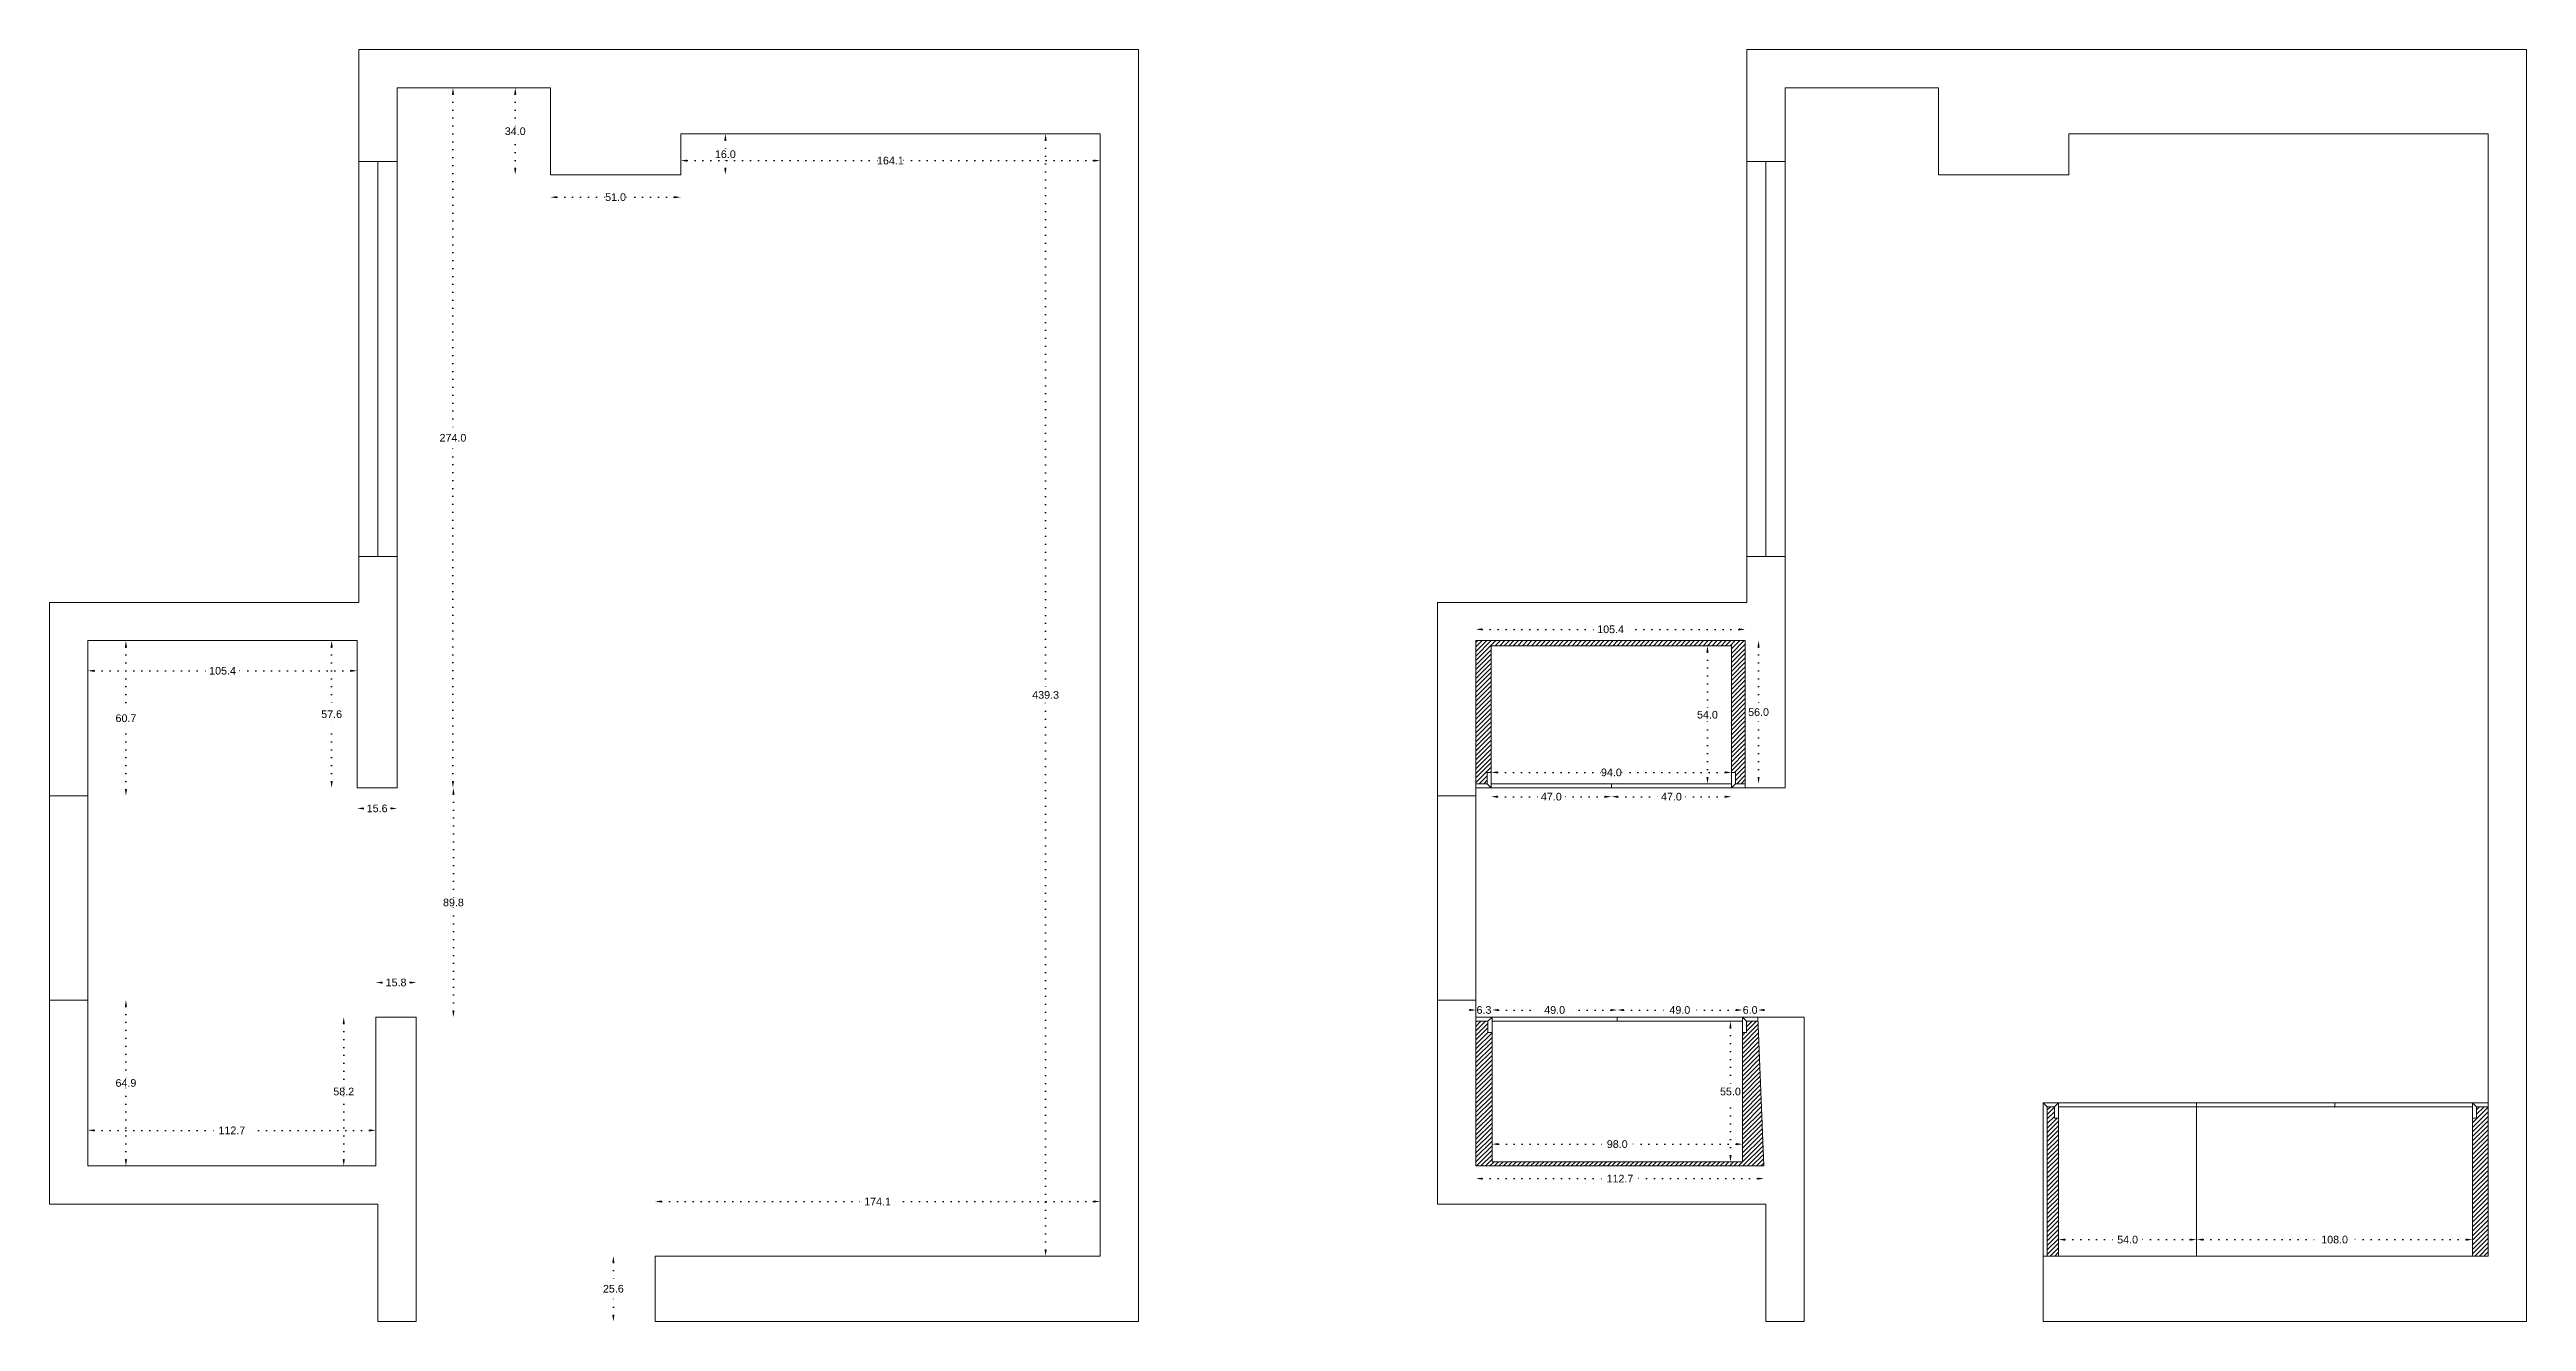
# Model space of a CAD drawing. Header units: centimetres. Extents: x 31 to 5445, y 74 to 2139.
# Drawn here: x 2190 to 3160, y 291 to 788 of the extents above; entities that cross this region are included whole.
import ezdxf

# ---------------------------------------------------------------- set-up
doc = ezdxf.new("R2010")
doc.units = ezdxf.units.CM
doc.header["$MEASUREMENT"] = 0
doc.linetypes.add('ACAD_ISO07W100', pattern=[3, 0, -3])
doc.styles.get("Standard").update_dxf_attribs({"font": 'arial.ttf'})
doc.dimstyles.get("Standard").update_dxf_attribs({"dimtxt": 3, "dimasz": 2.5, "dimexe": 0.18, "dimexo": 0.0625, "dimgap": 0.09, "dimtad": 0, "dimtih": 1, "dimtoh": 1, "dimdec": 1, "dimzin": 0, "dimdsep": 46, "dimtxsty": 'Standard', "dimcen": 0.09, "dimse1": 1, "dimse2": 1, "dimadec": 0, "dimazin": 0, "dimtfac": 1, "dimtdec": 1, "dimtofl": 0, "dimtmove": 0, "dimatfit": 3, "dimfxl": 1, "dimtolj": 1, "dimtzin": 0, "dimarcsym": 0})

msp = doc.modelspace()

# ---------------------------------------------------------------- blocks, each defined once
blk = doc.blocks.new('*D20')
at = {"color": 0, "linetype": 'ACAD_ISO07W100', "lineweight": -2, "transparency": 16777216}
for p, q in [((2580, 752.98), (2580, 537.45)), ((2580, 318.68), (2580, 534.21))]:
    blk.add_line(p, q, dxfattribs=at)
at = {"color": 0, "transparency": 16777216}
for points in [[(2579.58, 752.98), (2580.42, 752.98), (2580, 755.48)], [(2579.58, 318.68), (2580.42, 318.68), (2580, 316.18)]]:
    blk.add_solid(points, dxfattribs=at)
at = {"layer": 'Defpoints', "color": 0, "transparency": 16777216}
for p in [(2601.3, 755.48), (2580, 316.18), (2601.3, 316.18)]:
    blk.add_point(p, dxfattribs=at)
at = {"color": 0, "lineweight": 20, "transparency": 16777216, "insert": (2580, 535.83), "char_height": 3, "attachment_point": 5}
blk.add_mtext('\\A1;439.3', dxfattribs=at)
blk = doc.blocks.new('*D21')
at = {"color": 0, "linetype": 'ACAD_ISO07W100', "lineweight": -2, "transparency": 16777216}
for p, q in [((2439.7, 744.98), (2514.53, 744.98)), ((2598.8, 744.98), (2523.97, 744.98))]:
    blk.add_line(p, q, dxfattribs=at)
at = {"color": 0, "transparency": 16777216}
for points in [[(2439.7, 745.4), (2439.7, 744.57), (2437.2, 744.98)], [(2598.8, 745.4), (2598.8, 744.57), (2601.3, 744.98)]]:
    blk.add_solid(points, dxfattribs=at)
at = {"layer": 'Defpoints', "color": 0, "transparency": 16777216}
for p in [(2437.2, 755.48), (2601.3, 755.48), (2601.3, 744.98)]:
    blk.add_point(p, dxfattribs=at)
at = {"color": 0, "lineweight": 20, "transparency": 16777216, "insert": (2519.25, 744.98), "char_height": 3, "attachment_point": 5}
blk.add_mtext('\\A1;164.1', dxfattribs=at)
blk = doc.blocks.new('*D22')
at = {"color": 0, "linetype": 'ACAD_ISO07W100', "lineweight": -2, "transparency": 16777216}
for p, q in [((2454.67, 752.98), (2454.67, 749.1)), ((2454.67, 741.98), (2454.67, 745.86))]:
    blk.add_line(p, q, dxfattribs=at)
at = {"color": 0, "transparency": 16777216}
for points in [[(2454.25, 752.98), (2455.08, 752.98), (2454.67, 755.48)], [(2454.25, 741.98), (2455.08, 741.98), (2454.67, 739.48)]]:
    blk.add_solid(points, dxfattribs=at)
at = {"layer": 'Defpoints', "color": 0, "transparency": 16777216}
for p in [(2437.2, 755.48), (2454.67, 755.48), (2437.2, 739.48)]:
    blk.add_point(p, dxfattribs=at)
at = {"color": 0, "lineweight": 20, "transparency": 16777216, "insert": (2454.67, 747.48), "char_height": 3, "attachment_point": 5}
blk.add_mtext('\\A1;16.0', dxfattribs=at)
blk = doc.blocks.new('*D23')
at = {"color": 0, "linetype": 'ACAD_ISO07W100', "lineweight": -2, "transparency": 16777216}
for p, q in [((2388.7, 730.67), (2407.72, 730.67)), ((2434.7, 730.67), (2415.68, 730.67))]:
    blk.add_line(p, q, dxfattribs=at)
at = {"color": 0, "transparency": 16777216}
for points in [[(2388.7, 731.09), (2388.7, 730.26), (2386.2, 730.67)], [(2434.7, 731.09), (2434.7, 730.26), (2437.2, 730.67)]]:
    blk.add_solid(points, dxfattribs=at)
at = {"layer": 'Defpoints', "color": 0, "transparency": 16777216}
for p in [(2386.2, 739.48), (2437.2, 739.48), (2437.2, 730.67)]:
    blk.add_point(p, dxfattribs=at)
at = {"color": 0, "lineweight": 20, "transparency": 16777216, "insert": (2411.7, 730.67), "char_height": 3, "attachment_point": 5}
blk.add_mtext('\\A1;51.0', dxfattribs=at)
blk = doc.blocks.new('*D24')
at = {"color": 0, "linetype": 'ACAD_ISO07W100', "lineweight": -2, "transparency": 16777216}
for p, q in [((2372.44, 770.98), (2372.44, 758.1)), ((2372.44, 741.98), (2372.44, 754.86))]:
    blk.add_line(p, q, dxfattribs=at)
at = {"color": 0, "transparency": 16777216}
for points in [[(2372.02, 770.98), (2372.86, 770.98), (2372.44, 773.48)], [(2372.02, 741.98), (2372.86, 741.98), (2372.44, 739.48)]]:
    blk.add_solid(points, dxfattribs=at)
at = {"layer": 'Defpoints', "color": 0, "transparency": 16777216}
for p in [(2372.44, 773.48), (2386.2, 773.48), (2386.2, 739.48)]:
    blk.add_point(p, dxfattribs=at)
at = {"color": 0, "lineweight": 20, "transparency": 16777216, "insert": (2372.44, 756.48), "char_height": 3, "attachment_point": 5}
blk.add_mtext('\\A1;34.0', dxfattribs=at)
blk = doc.blocks.new('*D25')
at = {"color": 0, "linetype": 'ACAD_ISO07W100', "lineweight": -2, "transparency": 16777216}
for p, q in [((2348.07, 770.98), (2348.07, 638.1)), ((2348.07, 501.98), (2348.07, 634.86))]:
    blk.add_line(p, q, dxfattribs=at)
at = {"color": 0, "transparency": 16777216}
for points in [[(2347.65, 770.98), (2348.48, 770.98), (2348.07, 773.48)], [(2347.65, 501.98), (2348.48, 501.98), (2348.07, 499.48)]]:
    blk.add_solid(points, dxfattribs=at)
at = {"layer": 'Defpoints', "color": 0, "transparency": 16777216}
for p in [(2326.2, 773.48), (2348.07, 773.48), (2326.2, 499.48)]:
    blk.add_point(p, dxfattribs=at)
at = {"color": 0, "lineweight": 20, "transparency": 16777216, "insert": (2348.07, 636.48), "char_height": 3, "attachment_point": 5}
blk.add_mtext('\\A1;274.0', dxfattribs=at)
blk = doc.blocks.new('*D26')
at = {"color": 0, "linetype": 'ACAD_ISO07W100', "lineweight": -2, "transparency": 16777216}
for p, q in [((2429.7, 337.53), (2509.53, 337.53)), ((2598.8, 337.53), (2518.97, 337.53))]:
    blk.add_line(p, q, dxfattribs=at)
at = {"color": 0, "transparency": 16777216}
for points in [[(2429.7, 337.95), (2429.7, 337.12), (2427.2, 337.53)], [(2598.8, 337.95), (2598.8, 337.12), (2601.3, 337.53)]]:
    blk.add_solid(points, dxfattribs=at)
at = {"layer": 'Defpoints', "color": 0, "transparency": 16777216}
for p in [(2601.3, 337.53), (2427.2, 316.18), (2601.3, 316.18)]:
    blk.add_point(p, dxfattribs=at)
at = {"color": 0, "lineweight": 20, "transparency": 16777216, "insert": (2514.25, 337.53), "char_height": 3, "attachment_point": 5}
blk.add_mtext('\\A1;174.1', dxfattribs=at)
blk = doc.blocks.new('*D27')
at = {"color": 0, "linetype": 'ACAD_ISO07W100', "lineweight": -2, "transparency": 16777216}
for p, q in [((2410.85, 313.68), (2410.85, 305)), ((2410.85, 293.08), (2410.85, 301.76))]:
    blk.add_line(p, q, dxfattribs=at)
at = {"color": 0, "transparency": 16777216}
for points in [[(2410.43, 313.68), (2411.26, 313.68), (2410.85, 316.18)], [(2410.43, 293.08), (2411.26, 293.08), (2410.85, 290.58)]]:
    blk.add_solid(points, dxfattribs=at)
at = {"layer": 'Defpoints', "color": 0, "transparency": 16777216}
for p in [(2410.85, 316.18), (2427.2, 316.18), (2427.2, 290.58)]:
    blk.add_point(p, dxfattribs=at)
at = {"color": 0, "lineweight": 20, "transparency": 16777216, "insert": (2410.85, 303.38), "char_height": 3, "attachment_point": 5}
blk.add_mtext('\\A1;25.6', dxfattribs=at)
blk = doc.blocks.new('*D28')
at = {"color": 0, "linetype": 'ACAD_ISO07W100', "lineweight": -2, "transparency": 16777216}
for p, q in [((2348.25, 496.98), (2348.25, 456.2)), ((2348.25, 412.18), (2348.25, 452.96))]:
    blk.add_line(p, q, dxfattribs=at)
at = {"color": 0, "transparency": 16777216}
for points in [[(2347.83, 496.98), (2348.66, 496.98), (2348.25, 499.48)], [(2347.83, 412.18), (2348.66, 412.18), (2348.25, 409.68)]]:
    blk.add_solid(points, dxfattribs=at)
at = {"layer": 'Defpoints', "color": 0, "transparency": 16777216}
for p in [(2325.8, 499.48), (2348.25, 499.48), (2325.8, 409.68)]:
    blk.add_point(p, dxfattribs=at)
at = {"color": 0, "lineweight": 20, "transparency": 16777216, "insert": (2348.25, 454.58), "char_height": 3, "attachment_point": 5}
blk.add_mtext('\\A1;89.8', dxfattribs=at)
blk = doc.blocks.new('*D29')
at = {"color": 0, "linetype": 'ACAD_ISO07W100', "lineweight": -2, "transparency": 16777216}
for p, q in [((2320.4, 423.25), (2321.95, 423.25)), ((2331.2, 423.25), (2329.65, 423.25))]:
    blk.add_line(p, q, dxfattribs=at)
at = {"color": 0, "transparency": 16777216}
for points in [[(2320.4, 423.66), (2320.4, 422.83), (2317.9, 423.25)], [(2331.2, 423.66), (2331.2, 422.83), (2333.7, 423.25)]]:
    blk.add_solid(points, dxfattribs=at)
at = {"layer": 'Defpoints', "color": 0, "transparency": 16777216}
for p in [(2333.7, 423.25), (2317.9, 409.68), (2333.7, 409.68)]:
    blk.add_point(p, dxfattribs=at)
at = {"color": 0, "lineweight": 20, "transparency": 16777216, "insert": (2325.8, 423.25), "char_height": 3, "attachment_point": 5}
blk.add_mtext('\\A1;15.8', dxfattribs=at)
blk = doc.blocks.new('*D30')
at = {"color": 0, "linetype": 'ACAD_ISO07W100', "lineweight": -2, "transparency": 16777216}
for p, q in [((2313.1, 491.41), (2314.56, 491.41)), ((2323.7, 491.41), (2322.24, 491.41))]:
    blk.add_line(p, q, dxfattribs=at)
at = {"color": 0, "transparency": 16777216}
for points in [[(2313.1, 491.82), (2313.1, 490.99), (2310.6, 491.41)], [(2323.7, 491.82), (2323.7, 490.99), (2326.2, 491.41)]]:
    blk.add_solid(points, dxfattribs=at)
at = {"layer": 'Defpoints', "color": 0, "transparency": 16777216}
for p in [(2310.6, 499.48), (2326.2, 499.48), (2326.2, 491.41)]:
    blk.add_point(p, dxfattribs=at)
at = {"color": 0, "lineweight": 20, "transparency": 16777216, "insert": (2318.4, 491.41), "char_height": 3, "attachment_point": 5}
blk.add_mtext('\\A1;15.6', dxfattribs=at)
blk = doc.blocks.new('*D31')
at = {"color": 0, "linetype": 'ACAD_ISO07W100', "lineweight": -2, "transparency": 16777216}
for p, q in [((2300.6, 554.58), (2300.6, 529.9)), ((2300.6, 501.98), (2300.6, 526.66))]:
    blk.add_line(p, q, dxfattribs=at)
at = {"color": 0, "transparency": 16777216}
for points in [[(2300.18, 554.58), (2301.02, 554.58), (2300.6, 557.08)], [(2300.18, 501.98), (2301.02, 501.98), (2300.6, 499.48)]]:
    blk.add_solid(points, dxfattribs=at)
at = {"layer": 'Defpoints', "color": 0, "transparency": 16777216}
for p in [(2300.6, 557.08), (2310.6, 557.08), (2310.6, 499.48)]:
    blk.add_point(p, dxfattribs=at)
at = {"color": 0, "lineweight": 20, "transparency": 16777216, "insert": (2300.6, 528.28), "char_height": 3, "attachment_point": 5}
blk.add_mtext('\\A1;57.6', dxfattribs=at)
blk = doc.blocks.new('*D32')
at = {"color": 0, "linetype": 'ACAD_ISO07W100', "lineweight": -2, "transparency": 16777216}
for p, q in [((2207.7, 545.28), (2252.9, 545.28)), ((2308.1, 545.28), (2262.9, 545.28))]:
    blk.add_line(p, q, dxfattribs=at)
at = {"color": 0, "transparency": 16777216}
for points in [[(2207.7, 545.7), (2207.7, 544.87), (2205.2, 545.28)], [(2308.1, 545.7), (2308.1, 544.87), (2310.6, 545.28)]]:
    blk.add_solid(points, dxfattribs=at)
at = {"layer": 'Defpoints', "color": 0, "transparency": 16777216}
for p in [(2205.2, 557.08), (2310.6, 557.08), (2310.6, 545.28)]:
    blk.add_point(p, dxfattribs=at)
at = {"color": 0, "lineweight": 20, "transparency": 16777216, "insert": (2257.9, 545.28), "char_height": 3, "attachment_point": 5}
blk.add_mtext('\\A1;105.4', dxfattribs=at)
blk = doc.blocks.new('*D33')
at = {"color": 0, "linetype": 'ACAD_ISO07W100', "lineweight": -2, "transparency": 16777216}
for p, q in [((2220.1, 554.58), (2220.1, 528.35)), ((2220.1, 498.88), (2220.1, 525.11))]:
    blk.add_line(p, q, dxfattribs=at)
at = {"color": 0, "transparency": 16777216}
for points in [[(2219.68, 554.58), (2220.51, 554.58), (2220.1, 557.08)], [(2219.68, 498.88), (2220.51, 498.88), (2220.1, 496.38)]]:
    blk.add_solid(points, dxfattribs=at)
at = {"layer": 'Defpoints', "color": 0, "transparency": 16777216}
for p in [(2205.2, 557.08), (2205.2, 496.38), (2220.1, 496.38)]:
    blk.add_point(p, dxfattribs=at)
at = {"color": 0, "lineweight": 20, "transparency": 16777216, "insert": (2220.1, 526.73), "char_height": 3, "attachment_point": 5}
blk.add_mtext('\\A1;60.7', dxfattribs=at)
blk = doc.blocks.new('*D34')
at = {"color": 0, "linetype": 'ACAD_ISO07W100', "lineweight": -2, "transparency": 16777216}
for p, q in [((2220.1, 413.88), (2220.1, 385.55)), ((2220.1, 353.98), (2220.1, 382.31))]:
    blk.add_line(p, q, dxfattribs=at)
at = {"color": 0, "transparency": 16777216}
for points in [[(2219.68, 413.88), (2220.51, 413.88), (2220.1, 416.38)], [(2219.68, 353.98), (2220.51, 353.98), (2220.1, 351.48)]]:
    blk.add_solid(points, dxfattribs=at)
at = {"layer": 'Defpoints', "color": 0, "transparency": 16777216}
for p in [(2205.2, 416.38), (2205.2, 351.48), (2220.1, 351.48)]:
    blk.add_point(p, dxfattribs=at)
at = {"color": 0, "lineweight": 20, "transparency": 16777216, "insert": (2220.1, 383.93), "char_height": 3, "attachment_point": 5}
blk.add_mtext('\\A1;64.9', dxfattribs=at)
blk = doc.blocks.new('*D35')
at = {"color": 0, "linetype": 'ACAD_ISO07W100', "lineweight": -2, "transparency": 16777216}
for p, q in [((2207.7, 365.39), (2256.54, 365.39)), ((2315.4, 365.39), (2266.56, 365.39))]:
    blk.add_line(p, q, dxfattribs=at)
at = {"color": 0, "transparency": 16777216}
for points in [[(2207.7, 365.8), (2207.7, 364.97), (2205.2, 365.39)], [(2315.4, 365.8), (2315.4, 364.97), (2317.9, 365.39)]]:
    blk.add_solid(points, dxfattribs=at)
at = {"layer": 'Defpoints', "color": 0, "transparency": 16777216}
for p in [(2317.9, 365.39), (2205.2, 351.48), (2317.9, 351.48)]:
    blk.add_point(p, dxfattribs=at)
at = {"color": 0, "lineweight": 20, "transparency": 16777216, "insert": (2261.55, 365.39), "char_height": 3, "attachment_point": 5}
blk.add_mtext('\\A1;112.7', dxfattribs=at)
blk = doc.blocks.new('*D19')
at = {"color": 0, "linetype": 'ACAD_ISO07W100', "lineweight": -2, "transparency": 16777216}
for p, q in [((2305.33, 407.18), (2305.33, 382.2)), ((2305.33, 353.98), (2305.33, 378.96))]:
    blk.add_line(p, q, dxfattribs=at)
at = {"color": 0, "transparency": 16777216}
for points in [[(2304.91, 407.18), (2305.74, 407.18), (2305.33, 409.68)], [(2304.91, 353.98), (2305.74, 353.98), (2305.33, 351.48)]]:
    blk.add_solid(points, dxfattribs=at)
at = {"layer": 'Defpoints', "color": 0, "transparency": 16777216}
for p in [(2305.33, 409.68), (2317.9, 409.68), (2317.9, 351.48)]:
    blk.add_point(p, dxfattribs=at)
at = {"color": 0, "lineweight": 20, "transparency": 16777216, "insert": (2305.33, 380.58), "char_height": 3, "attachment_point": 5}
blk.add_mtext('\\A1;58.2', dxfattribs=at)
blk = doc.blocks.new('*D53')
at = {"color": 0, "linetype": 'ACAD_ISO07W100', "lineweight": -2, "transparency": 16777216}
for p, q in [((3032.94, 322.61), (3079.41, 322.61)), ((3135.9, 322.61), (3089.43, 322.61))]:
    blk.add_line(p, q, dxfattribs=at)
at = {"color": 0, "transparency": 16777216}
for points in [[(3032.94, 323.03), (3032.94, 322.2), (3030.44, 322.61)], [(3135.9, 323.03), (3135.9, 322.2), (3138.4, 322.61)]]:
    blk.add_solid(points, dxfattribs=at)
at = {"layer": 'Defpoints', "color": 0, "transparency": 16777216}
for p in [(3138.4, 322.61), (3030.44, 316.18), (3138.4, 316.18)]:
    blk.add_point(p, dxfattribs=at)
at = {"color": 0, "lineweight": 20, "transparency": 16777216, "insert": (3084.42, 322.61), "char_height": 3, "attachment_point": 5}
blk.add_mtext('\\A1;108.0', dxfattribs=at)
blk = doc.blocks.new('*D54')
at = {"color": 0, "linetype": 'ACAD_ISO07W100', "lineweight": -2, "transparency": 16777216}
for p, q in [((2978.9, 322.61), (2999.44, 322.61)), ((3027.94, 322.61), (3007.4, 322.61))]:
    blk.add_line(p, q, dxfattribs=at)
at = {"color": 0, "transparency": 16777216}
for points in [[(2978.9, 323.03), (2978.9, 322.2), (2976.4, 322.61)], [(3027.94, 323.03), (3027.94, 322.2), (3030.44, 322.61)]]:
    blk.add_solid(points, dxfattribs=at)
at = {"layer": 'Defpoints', "color": 0, "transparency": 16777216}
for p in [(3030.44, 322.61), (2976.4, 316.18), (3030.44, 316.18)]:
    blk.add_point(p, dxfattribs=at)
at = {"color": 0, "lineweight": 20, "transparency": 16777216, "insert": (3003.42, 322.61), "char_height": 3, "attachment_point": 5}
blk.add_mtext('\\A1;54.0', dxfattribs=at)
blk = doc.blocks.new('*D183')
at = {"color": 0, "linetype": 'ACAD_ISO07W100', "lineweight": -2, "transparency": 16777216}
for p, q in [((2756.9, 505.5), (2797.42, 505.5)), ((2845.9, 505.5), (2805.38, 505.5))]:
    blk.add_line(p, q, dxfattribs=at)
at = {"color": 0, "transparency": 16777216}
for points in [[(2756.9, 505.92), (2756.9, 505.08), (2754.4, 505.5)], [(2845.9, 505.92), (2845.9, 505.08), (2848.4, 505.5)]]:
    blk.add_solid(points, dxfattribs=at)
at = {"layer": 'Defpoints', "color": 0, "transparency": 16777216}
for p in [(2848.4, 505.5), (2754.4, 501.08), (2848.4, 501.08)]:
    blk.add_point(p, dxfattribs=at)
at = {"color": 0, "lineweight": 20, "transparency": 16777216, "insert": (2801.4, 505.5), "char_height": 3, "attachment_point": 5}
blk.add_mtext('\\A1;94.0', dxfattribs=at)
blk = doc.blocks.new('*D184')
at = {"color": 0, "linetype": 'ACAD_ISO07W100', "lineweight": -2, "transparency": 16777216}
for p, q in [((2750.9, 561.5), (2796.1, 561.5)), ((2851.3, 561.5), (2806.11, 561.5))]:
    blk.add_line(p, q, dxfattribs=at)
at = {"color": 0, "transparency": 16777216}
for points in [[(2750.9, 561.92), (2750.9, 561.08), (2748.4, 561.5)], [(2851.3, 561.92), (2851.3, 561.08), (2853.8, 561.5)]]:
    blk.add_solid(points, dxfattribs=at)
at = {"layer": 'Defpoints', "color": 0, "transparency": 16777216}
for p in [(2748.4, 557.08), (2853.8, 561.5), (2853.8, 557.08)]:
    blk.add_point(p, dxfattribs=at)
at = {"color": 0, "lineweight": 20, "transparency": 16777216, "insert": (2801.1, 561.5), "char_height": 3, "attachment_point": 5}
blk.add_mtext('\\A1;105.4', dxfattribs=at)
blk = doc.blocks.new('*D185')
at = {"color": 0, "linetype": 'ACAD_ISO07W100', "lineweight": -2, "transparency": 16777216}
for p, q in [((2859, 554.58), (2859, 530.7)), ((2859, 503.58), (2859, 527.46))]:
    blk.add_line(p, q, dxfattribs=at)
at = {"color": 0, "transparency": 16777216}
for points in [[(2858.58, 554.58), (2859.42, 554.58), (2859, 557.08)], [(2858.58, 503.58), (2859.42, 503.58), (2859, 501.08)]]:
    blk.add_solid(points, dxfattribs=at)
at = {"layer": 'Defpoints', "color": 0, "transparency": 16777216}
for p in [(2853.8, 557.08), (2859, 557.08), (2853.8, 501.08)]:
    blk.add_point(p, dxfattribs=at)
at = {"color": 0, "lineweight": 20, "transparency": 16777216, "insert": (2859, 529.08), "char_height": 3, "attachment_point": 5}
blk.add_mtext('\\A1;56.0', dxfattribs=at)
blk = doc.blocks.new('*D186')
at = {"color": 0, "linetype": 'ACAD_ISO07W100', "lineweight": -2, "transparency": 16777216}
for p, q in [((2839, 552.58), (2839, 529.7)), ((2839, 503.58), (2839, 526.46))]:
    blk.add_line(p, q, dxfattribs=at)
at = {"color": 0, "transparency": 16777216}
for points in [[(2838.58, 552.58), (2839.42, 552.58), (2839, 555.08)], [(2838.58, 503.58), (2839.42, 503.58), (2839, 501.08)]]:
    blk.add_solid(points, dxfattribs=at)
at = {"layer": 'Defpoints', "color": 0, "transparency": 16777216}
for p in [(2839, 555.08), (2848.4, 555.08), (2848.4, 501.08)]:
    blk.add_point(p, dxfattribs=at)
at = {"color": 0, "lineweight": 20, "transparency": 16777216, "insert": (2839, 528.08), "char_height": 3, "attachment_point": 5}
blk.add_mtext('\\A1;54.0', dxfattribs=at)
blk = doc.blocks.new('*D187')
at = {"color": 0, "linetype": 'ACAD_ISO07W100', "lineweight": -2, "transparency": 16777216}
for p, q in [((2756.9, 496), (2773.86, 496)), ((2798.9, 496), (2781.95, 496))]:
    blk.add_line(p, q, dxfattribs=at)
at = {"color": 0, "transparency": 16777216}
for points in [[(2756.9, 496.42), (2756.9, 495.58), (2754.4, 496)], [(2798.9, 496.42), (2798.9, 495.58), (2801.4, 496)]]:
    blk.add_solid(points, dxfattribs=at)
at = {"layer": 'Defpoints', "color": 0, "transparency": 16777216}
for p in [(2754.4, 499.48), (2801.4, 499.48), (2801.4, 496)]:
    blk.add_point(p, dxfattribs=at)
at = {"color": 0, "lineweight": 20, "transparency": 16777216, "insert": (2777.9, 496), "char_height": 3, "attachment_point": 5}
blk.add_mtext('\\A1;47.0', dxfattribs=at)
blk = doc.blocks.new('*D188')
at = {"color": 0, "linetype": 'ACAD_ISO07W100', "lineweight": -2, "transparency": 16777216}
for p, q in [((2803.9, 496), (2820.86, 496)), ((2845.9, 496), (2828.95, 496))]:
    blk.add_line(p, q, dxfattribs=at)
at = {"color": 0, "transparency": 16777216}
for points in [[(2803.9, 496.42), (2803.9, 495.58), (2801.4, 496)], [(2845.9, 496.42), (2845.9, 495.58), (2848.4, 496)]]:
    blk.add_solid(points, dxfattribs=at)
at = {"layer": 'Defpoints', "color": 0, "transparency": 16777216}
for p in [(2801.4, 499.48), (2848.4, 499.48), (2848.4, 496)]:
    blk.add_point(p, dxfattribs=at)
at = {"color": 0, "lineweight": 20, "transparency": 16777216, "insert": (2824.9, 496), "char_height": 3, "attachment_point": 5}
blk.add_mtext('\\A1;47.0', dxfattribs=at)
blk = doc.blocks.new('*D241')
at = {"color": 0, "linetype": 'ACAD_ISO07W100', "lineweight": -2, "transparency": 16777216}
for p, q in [((2750.9, 346.5), (2799.74, 346.5)), ((2858.6, 346.5), (2809.76, 346.5))]:
    blk.add_line(p, q, dxfattribs=at)
at = {"color": 0, "transparency": 16777216}
for points in [[(2750.9, 346.92), (2750.9, 346.08), (2748.4, 346.5)], [(2858.6, 346.92), (2858.6, 346.08), (2861.1, 346.5)]]:
    blk.add_solid(points, dxfattribs=at)
at = {"layer": 'Defpoints', "color": 0, "transparency": 16777216}
for p in [(2748.4, 351.48), (2861.1, 351.48), (2861.1, 346.5)]:
    blk.add_point(p, dxfattribs=at)
at = {"color": 0, "lineweight": 20, "transparency": 16777216, "insert": (2804.75, 346.5), "char_height": 3, "attachment_point": 5}
blk.add_mtext('\\A1;112.7', dxfattribs=at)
blk = doc.blocks.new('*D242')
at = {"color": 0, "linetype": 'ACAD_ISO07W100', "lineweight": -2, "transparency": 16777216}
for p, q in [((2757.2, 360), (2799.72, 360)), ((2850.2, 360), (2807.68, 360))]:
    blk.add_line(p, q, dxfattribs=at)
at = {"color": 0, "transparency": 16777216}
for points in [[(2757.2, 360.42), (2757.2, 359.58), (2754.7, 360)], [(2850.2, 360.42), (2850.2, 359.58), (2852.7, 360)]]:
    blk.add_solid(points, dxfattribs=at)
at = {"layer": 'Defpoints', "color": 0, "transparency": 16777216}
for p in [(2754.7, 409.68), (2852.7, 409.68), (2852.7, 360)]:
    blk.add_point(p, dxfattribs=at)
at = {"color": 0, "lineweight": 20, "transparency": 16777216, "insert": (2803.7, 360), "char_height": 3, "attachment_point": 5}
blk.add_mtext('\\A1;98.0', dxfattribs=at)
blk = doc.blocks.new('*D243')
at = {"color": 0, "linetype": 'ACAD_ISO07W100', "lineweight": -2, "transparency": 16777216}
for p, q in [((2848, 405.58), (2848, 382.2)), ((2848, 355.58), (2848, 378.96))]:
    blk.add_line(p, q, dxfattribs=at)
at = {"color": 0, "transparency": 16777216}
for points in [[(2847.58, 405.58), (2848.42, 405.58), (2848, 408.08)], [(2847.58, 355.58), (2848.42, 355.58), (2848, 353.08)]]:
    blk.add_solid(points, dxfattribs=at)
at = {"layer": 'Defpoints', "color": 0, "transparency": 16777216}
for p in [(2852.7, 408.08), (2848, 353.08), (2852.7, 353.08)]:
    blk.add_point(p, dxfattribs=at)
at = {"color": 0, "lineweight": 20, "transparency": 16777216, "insert": (2848, 380.58), "char_height": 3, "attachment_point": 5}
blk.add_mtext('\\A1;55.0', dxfattribs=at)
blk = doc.blocks.new('*D244')
at = {"color": 0, "linetype": 'ACAD_ISO07W100', "lineweight": -2, "transparency": 16777216}
for p, q in [((2745.9, 412.5), (2743.4, 412.5)), ((2757.2, 412.5), (2759.7, 412.5))]:
    blk.add_line(p, q, dxfattribs=at)
at = {"color": 0, "transparency": 16777216}
for points in [[(2745.9, 412.92), (2745.9, 412.08), (2748.4, 412.5)], [(2757.2, 412.92), (2757.2, 412.08), (2754.7, 412.5)]]:
    blk.add_solid(points, dxfattribs=at)
at = {"layer": 'Defpoints', "color": 0, "transparency": 16777216}
for p in [(2748.4, 416.38), (2754.7, 412.5), (2754.7, 409.68)]:
    blk.add_point(p, dxfattribs=at)
at = {"color": 0, "lineweight": 20, "transparency": 16777216, "insert": (2751.55, 412.5), "char_height": 3, "attachment_point": 5}
blk.add_mtext('\\A1;6.3', dxfattribs=at)
blk = doc.blocks.new('*D245')
at = {"color": 0, "linetype": 'ACAD_ISO07W100', "lineweight": -2, "transparency": 16777216}
for p, q in [((2757.2, 412.5), (2775.16, 412.5)), ((2801.2, 412.5), (2783.25, 412.5))]:
    blk.add_line(p, q, dxfattribs=at)
at = {"color": 0, "transparency": 16777216}
for points in [[(2757.2, 412.92), (2757.2, 412.08), (2754.7, 412.5)], [(2801.2, 412.92), (2801.2, 412.08), (2803.7, 412.5)]]:
    blk.add_solid(points, dxfattribs=at)
at = {"layer": 'Defpoints', "color": 0, "transparency": 16777216}
for p in [(2754.7, 412.5), (2754.7, 409.68), (2803.7, 409.68)]:
    blk.add_point(p, dxfattribs=at)
at = {"color": 0, "lineweight": 20, "transparency": 16777216, "insert": (2779.2, 412.5), "char_height": 3, "attachment_point": 5}
blk.add_mtext('\\A1;49.0', dxfattribs=at)
blk = doc.blocks.new('*D246')
at = {"color": 0, "linetype": 'ACAD_ISO07W100', "lineweight": -2, "transparency": 16777216}
for p, q in [((2806.2, 412.5), (2824.16, 412.5)), ((2850.2, 412.5), (2832.25, 412.5))]:
    blk.add_line(p, q, dxfattribs=at)
at = {"color": 0, "transparency": 16777216}
for points in [[(2806.2, 412.92), (2806.2, 412.08), (2803.7, 412.5)], [(2850.2, 412.92), (2850.2, 412.08), (2852.7, 412.5)]]:
    blk.add_solid(points, dxfattribs=at)
at = {"layer": 'Defpoints', "color": 0, "transparency": 16777216}
for p in [(2803.7, 412.5), (2803.7, 409.68), (2852.7, 409.68)]:
    blk.add_point(p, dxfattribs=at)
at = {"color": 0, "lineweight": 20, "transparency": 16777216, "insert": (2828.2, 412.5), "char_height": 3, "attachment_point": 5}
blk.add_mtext('\\A1;49.0', dxfattribs=at)
blk = doc.blocks.new('*D247')
at = {"color": 0, "linetype": 'ACAD_ISO07W100', "lineweight": -2, "transparency": 16777216}
for p, q in [((2850.2, 412.5), (2847.7, 412.5)), ((2861.2, 412.5), (2863.7, 412.5))]:
    blk.add_line(p, q, dxfattribs=at)
at = {"color": 0, "transparency": 16777216}
for points in [[(2850.2, 412.92), (2850.2, 412.08), (2852.7, 412.5)], [(2861.2, 412.92), (2861.2, 412.08), (2858.7, 412.5)]]:
    blk.add_solid(points, dxfattribs=at)
at = {"layer": 'Defpoints', "color": 0, "transparency": 16777216}
for p in [(2852.7, 409.68), (2858.7, 412.5), (2858.7, 409.68)]:
    blk.add_point(p, dxfattribs=at)
at = {"color": 0, "lineweight": 20, "transparency": 16777216, "insert": (2855.7, 412.5), "char_height": 3, "attachment_point": 5}
blk.add_mtext('\\A1;6.0', dxfattribs=at)

# ---------------------------------------------------------------- dimensions: what is measured, and where the dimension line sits
at = {"lineweight": 20}
for base, p1, p2, picture, middle in [((2348.07, 773.48), (2326.2, 499.48), (2326.2, 773.48), '*D25', (2348.07, 636.48)), ((2372.44, 773.48), (2386.2, 739.48), (2386.2, 773.48), '*D24', (2372.44, 756.48)), ((2454.67, 755.48), (2437.2, 739.48), (2437.2, 755.48), '*D22', (2454.67, 747.48)), ((2580, 316.18), (2601.3, 755.48), (2601.3, 316.18), '*D20', (2580, 535.83)), ((2220.1, 496.38), (2205.2, 557.08), (2205.2, 496.38), '*D33', (2220.1, 526.73)), ((2300.6, 557.08), (2310.6, 499.48), (2310.6, 557.08), '*D31', (2300.6, 528.28)), ((2839, 555.08), (2848.4, 501.08), (2848.4, 555.08), '*D186', (2839, 528.08)), ((2859, 557.08), (2853.8, 501.08), (2853.8, 557.08), '*D185', (2859, 529.08)), ((2348.25, 499.48), (2325.8, 409.68), (2325.8, 499.48), '*D28', (2348.25, 454.58)), ((2220.1, 351.48), (2205.2, 416.38), (2205.2, 351.48), '*D34', (2220.1, 383.93)), ((2305.33, 409.68), (2317.9, 351.48), (2317.9, 409.68), '*D19', (2305.33, 380.58)), ((2848, 353.08), (2852.7, 408.08), (2852.7, 353.08), '*D243', (2848, 380.58)), ((2410.85, 316.18), (2427.2, 290.58), (2427.2, 316.18), '*D27', (2410.85, 303.38))]:
    dim = msp.add_linear_dim(base=base, p1=p1, p2=p2, angle=90, dimstyle='Standard', dxfattribs=at)
    dim.commit()
    dim.dimension.update_dxf_attribs({"geometry": picture, "text_midpoint": middle})
for base, p1, p2, picture, middle in [((2601.3, 744.98), (2437.2, 755.48), (2601.3, 755.48), '*D21', (2519.25, 744.98)), ((2437.2, 730.67), (2386.2, 739.48), (2437.2, 739.48), '*D23', (2411.7, 730.67)), ((2310.6, 545.28), (2205.2, 557.08), (2310.6, 557.08), '*D32', (2257.9, 545.28)), ((2848.4, 505.5), (2754.4, 501.08), (2848.4, 501.08), '*D183', (2801.4, 505.5)), ((2326.2, 491.41), (2310.6, 499.48), (2326.2, 499.48), '*D30', (2318.4, 491.41)), ((2801.4, 496), (2754.4, 499.48), (2801.4, 499.48), '*D187', (2777.9, 496)), ((2848.4, 496), (2801.4, 499.48), (2848.4, 499.48), '*D188', (2824.9, 496)), ((2333.7, 423.25), (2317.9, 409.68), (2333.7, 409.68), '*D29', (2325.8, 423.25)), ((2754.7, 412.5), (2748.4, 416.38), (2754.7, 409.68), '*D244', (2751.55, 412.5)), ((2754.7, 412.5), (2803.7, 409.68), (2754.7, 409.68), '*D245', (2779.2, 412.5)), ((2803.7, 412.5), (2852.7, 409.68), (2803.7, 409.68), '*D246', (2828.2, 412.5)), ((2858.7, 412.5), (2852.7, 409.68), (2858.7, 409.68), '*D247', (2855.7, 412.5)), ((2317.9, 365.39), (2205.2, 351.48), (2317.9, 351.48), '*D35', (2261.55, 365.39)), ((2861.1, 346.5), (2748.4, 351.48), (2861.1, 351.48), '*D241', (2804.75, 346.5)), ((2601.3, 337.53), (2427.2, 316.18), (2601.3, 316.18), '*D26', (2514.25, 337.53)), ((3030.44, 322.61), (2976.4, 316.18), (3030.44, 316.18), '*D54', (3003.42, 322.61)), ((3138.4, 322.61), (3030.44, 316.18), (3138.4, 316.18), '*D53', (3084.42, 322.61))]:
    dim = msp.add_linear_dim(base=base, p1=p1, p2=p2, dimstyle='Standard', dxfattribs=at)
    dim.commit()
    dim.dimension.update_dxf_attribs({"geometry": picture, "text_midpoint": middle})
for base, p1, p2, picture, middle in [((2853.8, 561.5), (2748.4, 557.08), (2853.8, 557.08), '*D184', (2801.1, 561.5)), ((2852.7, 360), (2754.7, 409.68), (2852.7, 409.68), '*D242', (2803.7, 360))]:
    dim = msp.add_linear_dim(base=base, p1=p1, p2=p2, dimstyle='Standard', dxfattribs=at)
    dim.commit()
    dim.dimension.update_dxf_attribs({"geometry": picture, "text_midpoint": middle, "dimtype": 160})

# ---------------------------------------------------------------- hatches: boundary and pattern name
at = {"lineweight": 20}
h = msp.add_hatch(dxfattribs=at)
h.set_pattern_fill('ANSI31', color=256, scale=10)
h.paths.add_polyline_path([(2754.4, 555.08), (2848.4, 555.08), (2848.4, 505.48), (2850, 505.48), (2850, 501.08), (2853.8, 501.08), (2853.8, 557.08), (2748.4, 557.08), (2748.4, 501.08), (2752.8, 501.08), (2752.8, 505.48), (2754.4, 505.48)])
h = msp.add_hatch(dxfattribs=at)
h.set_pattern_fill('ANSI31', color=256, scale=10)
h.paths.add_polyline_path([(2754.7, 403.68), (2753.1, 403.68), (2753.1, 408.08), (2748.4, 408.08), (2748.4, 351.48), (2861.1, 351.48), (2858.77, 408.08), (2854.3, 408.08), (2854.3, 403.68), (2852.7, 403.68), (2852.7, 353.08), (2754.7, 353.08)])
h = msp.add_hatch(dxfattribs=at)
h.set_pattern_fill('ANSI31', color=256, scale=10)
h.paths.add_polyline_path([(2976.4, 370.18), (2974.8, 370.18), (2974.8, 374.58), (2972, 374.58), (2972, 316.18), (2976.4, 316.18)])
h.paths.add_polyline_path([(3144.5, 374.58), (3140, 374.58), (3140, 370.18), (3138.4, 370.18), (3138.4, 316.18), (3144.5, 316.18)])

# ---------------------------------------------------------------- linework, layer by layer
for p, q in [((2616.3, 788.48), (2311.2, 788.48)), ((2311.2, 788.48), (2311.2, 572.08)), ((2616.3, 290.58), (2616.3, 788.48)), ((3159.5, 788.48), (2854.4, 788.48)), ((2854.4, 788.48), (2854.4, 572.08)), ((3159.5, 290.58), (3159.5, 788.48)), ((2386.2, 773.48), (2326.2, 773.48)), ((2326.2, 773.48), (2326.2, 499.48)), ((2326.2, 773.48), (2326.2, 744.68)), ((2386.2, 739.48), (2386.2, 773.48)), ((2929.4, 773.48), (2869.4, 773.48)), ((2869.4, 773.48), (2869.4, 499.48)), ((2869.4, 773.48), (2869.4, 744.68)), ((2929.4, 739.48), (2929.4, 773.48)), ((2601.3, 755.48), (2437.2, 755.48)), ((2437.2, 755.48), (2437.2, 739.48)), ((2601.3, 316.18), (2601.3, 755.48)), ((3144.5, 755.48), (2980.4, 755.48)), ((2980.4, 755.48), (2980.4, 739.48)), ((3144.5, 316.18), (3144.5, 755.48)), ((2326.2, 744.68), (2311.2, 744.68)), ((2311.2, 744.68), (2311.2, 589.98)), ((2318.7, 744.68), (2318.7, 589.98)), ((2437.2, 739.48), (2386.2, 739.48)), ((2869.4, 744.68), (2854.4, 744.68)), ((2854.4, 744.68), (2854.4, 589.98)), ((2861.9, 744.68), (2861.9, 589.98)), ((2980.4, 739.48), (2929.4, 739.48)), ((2311.2, 589.98), (2326.2, 589.98)), ((2854.4, 589.98), (2869.4, 589.98)), ((2311.2, 572.08), (2190.2, 572.08)), ((2190.2, 572.08), (2190.2, 336.48)), ((2854.4, 572.08), (2733.4, 572.08)), ((2733.4, 572.08), (2733.4, 336.48)), ((2310.6, 557.08), (2205.2, 557.08)), ((2205.2, 557.08), (2205.2, 496.38)), ((2310.6, 499.48), (2310.6, 557.08)), ((2853.8, 557.08), (2748.4, 557.08)), ((2748.4, 557.08), (2748.4, 496.38)), ((2754.4, 555.08), (2754.4, 499.48)), ((2848.4, 555.08), (2754.4, 555.08)), ((2848.4, 499.48), (2848.4, 555.08)), ((2853.8, 499.48), (2853.8, 557.08)), ((2752.8, 505.48), (2752.8, 501.08)), ((2754.4, 505.48), (2752.8, 505.48)), ((2850, 505.48), (2848.4, 505.48)), ((2850, 501.08), (2850, 505.48)), ((2205.2, 496.38), (2190.2, 496.38)), ((2205.2, 496.38), (2205.2, 416.38)), ((2326.2, 499.48), (2310.6, 499.48)), ((2748.4, 496.38), (2733.4, 496.38)), ((2752.8, 501.08), (2748.4, 501.08)), ((2853.8, 499.48), (2748.4, 499.48)), ((2748.4, 496.38), (2748.4, 416.38)), ((2752.8, 501.08), (2754.4, 499.48)), ((2848.4, 501.08), (2754.4, 501.08)), ((2801.4, 501.08), (2801.4, 499.48)), ((2850, 501.08), (2848.4, 499.48)), ((2853.8, 501.08), (2850, 501.08)), ((2869.4, 499.48), (2853.8, 499.48)), ((2205.2, 416.38), (2190.2, 416.38)), ((2205.2, 416.38), (2205.2, 351.48)), ((2317.9, 351.48), (2317.9, 409.68)), ((2317.9, 409.68), (2333.7, 409.68)), ((2333.7, 409.68), (2333.7, 290.58)), ((2748.4, 416.38), (2733.4, 416.38)), ((2748.4, 416.38), (2748.4, 351.48)), ((2858.7, 409.68), (2748.4, 409.68)), ((2753.1, 408.08), (2748.4, 408.08)), ((2753.1, 408.08), (2754.7, 409.68)), ((2753.1, 408.08), (2753.1, 403.68)), ((2754.7, 409.68), (2754.7, 353.08)), ((2852.7, 408.08), (2754.7, 408.08)), ((2803.7, 409.68), (2803.7, 408.08)), ((2852.7, 409.68), (2852.7, 353.08)), ((2854.3, 408.08), (2852.7, 409.68)), ((2858.7, 408.08), (2854.3, 408.08)), ((2854.3, 408.08), (2854.3, 403.68)), ((2861.1, 351.48), (2858.7, 409.68)), ((2858.7, 409.68), (2876.9, 409.68)), ((2858.7, 409.68), (2858.7, 408.08)), ((2876.9, 409.68), (2876.9, 290.58)), ((2754.7, 403.68), (2753.1, 403.68)), ((2854.3, 403.68), (2852.7, 403.68)), ((2970.4, 376.18), (3144.5, 376.18)), ((2970.4, 316.18), (2970.4, 376.18)), ((2972, 374.58), (2970.4, 376.18)), ((2972, 374.58), (2974.8, 374.58)), ((2972, 316.18), (2972, 374.58)), ((2974.8, 374.58), (2976.4, 376.18)), ((2974.8, 370.18), (2974.8, 374.58)), ((2974.8, 370.18), (2976.4, 370.18)), ((2976.4, 316.18), (2976.4, 376.18)), ((2976.4, 374.58), (3138.4, 374.58)), ((3030.44, 374.58), (3030.44, 376.18)), ((3030.44, 374.58), (3030.44, 316.18)), ((3084.47, 374.58), (3084.47, 376.18)), ((3138.4, 316.18), (3138.4, 376.18)), ((3140, 374.58), (3138.4, 376.18)), ((3138.4, 370.18), (3140, 370.18)), ((3140, 370.18), (3140, 374.58)), ((3140, 374.58), (3144.4, 374.58)), ((2205.2, 351.48), (2317.9, 351.48)), ((2748.4, 351.48), (2861.1, 351.48)), ((2754.7, 353.08), (2852.7, 353.08)), ((2190.2, 336.48), (2318.7, 336.48)), ((2318.7, 336.48), (2318.7, 290.58)), ((2733.4, 336.48), (2861.9, 336.48)), ((2861.9, 336.48), (2861.9, 290.58)), ((2427.2, 316.18), (2601.3, 316.18)), ((2427.2, 316.18), (2427.2, 290.58)), ((2970.4, 316.18), (3144.5, 316.18)), ((2970.4, 316.18), (2970.4, 290.58)), ((2318.7, 290.58), (2333.7, 290.58)), ((2427.2, 290.58), (2616.3, 290.58)), ((2861.9, 290.58), (2876.9, 290.58)), ((2970.4, 290.58), (3159.5, 290.58))]:
    msp.add_line(p, q, dxfattribs=at)
for p in [(3030.44, 374.58), (3084.47, 374.58)]:
    msp.add_point(p, dxfattribs=at)

msp.set_redraw_order([(e.dxf.handle, doc.entitydb.next_handle()) for e in msp.query("TEXT MTEXT ATTDEF DIMENSION ARC_DIMENSION")])  # texts and dimensions are drawn at this point

doc.saveas('drawing.dxf')
